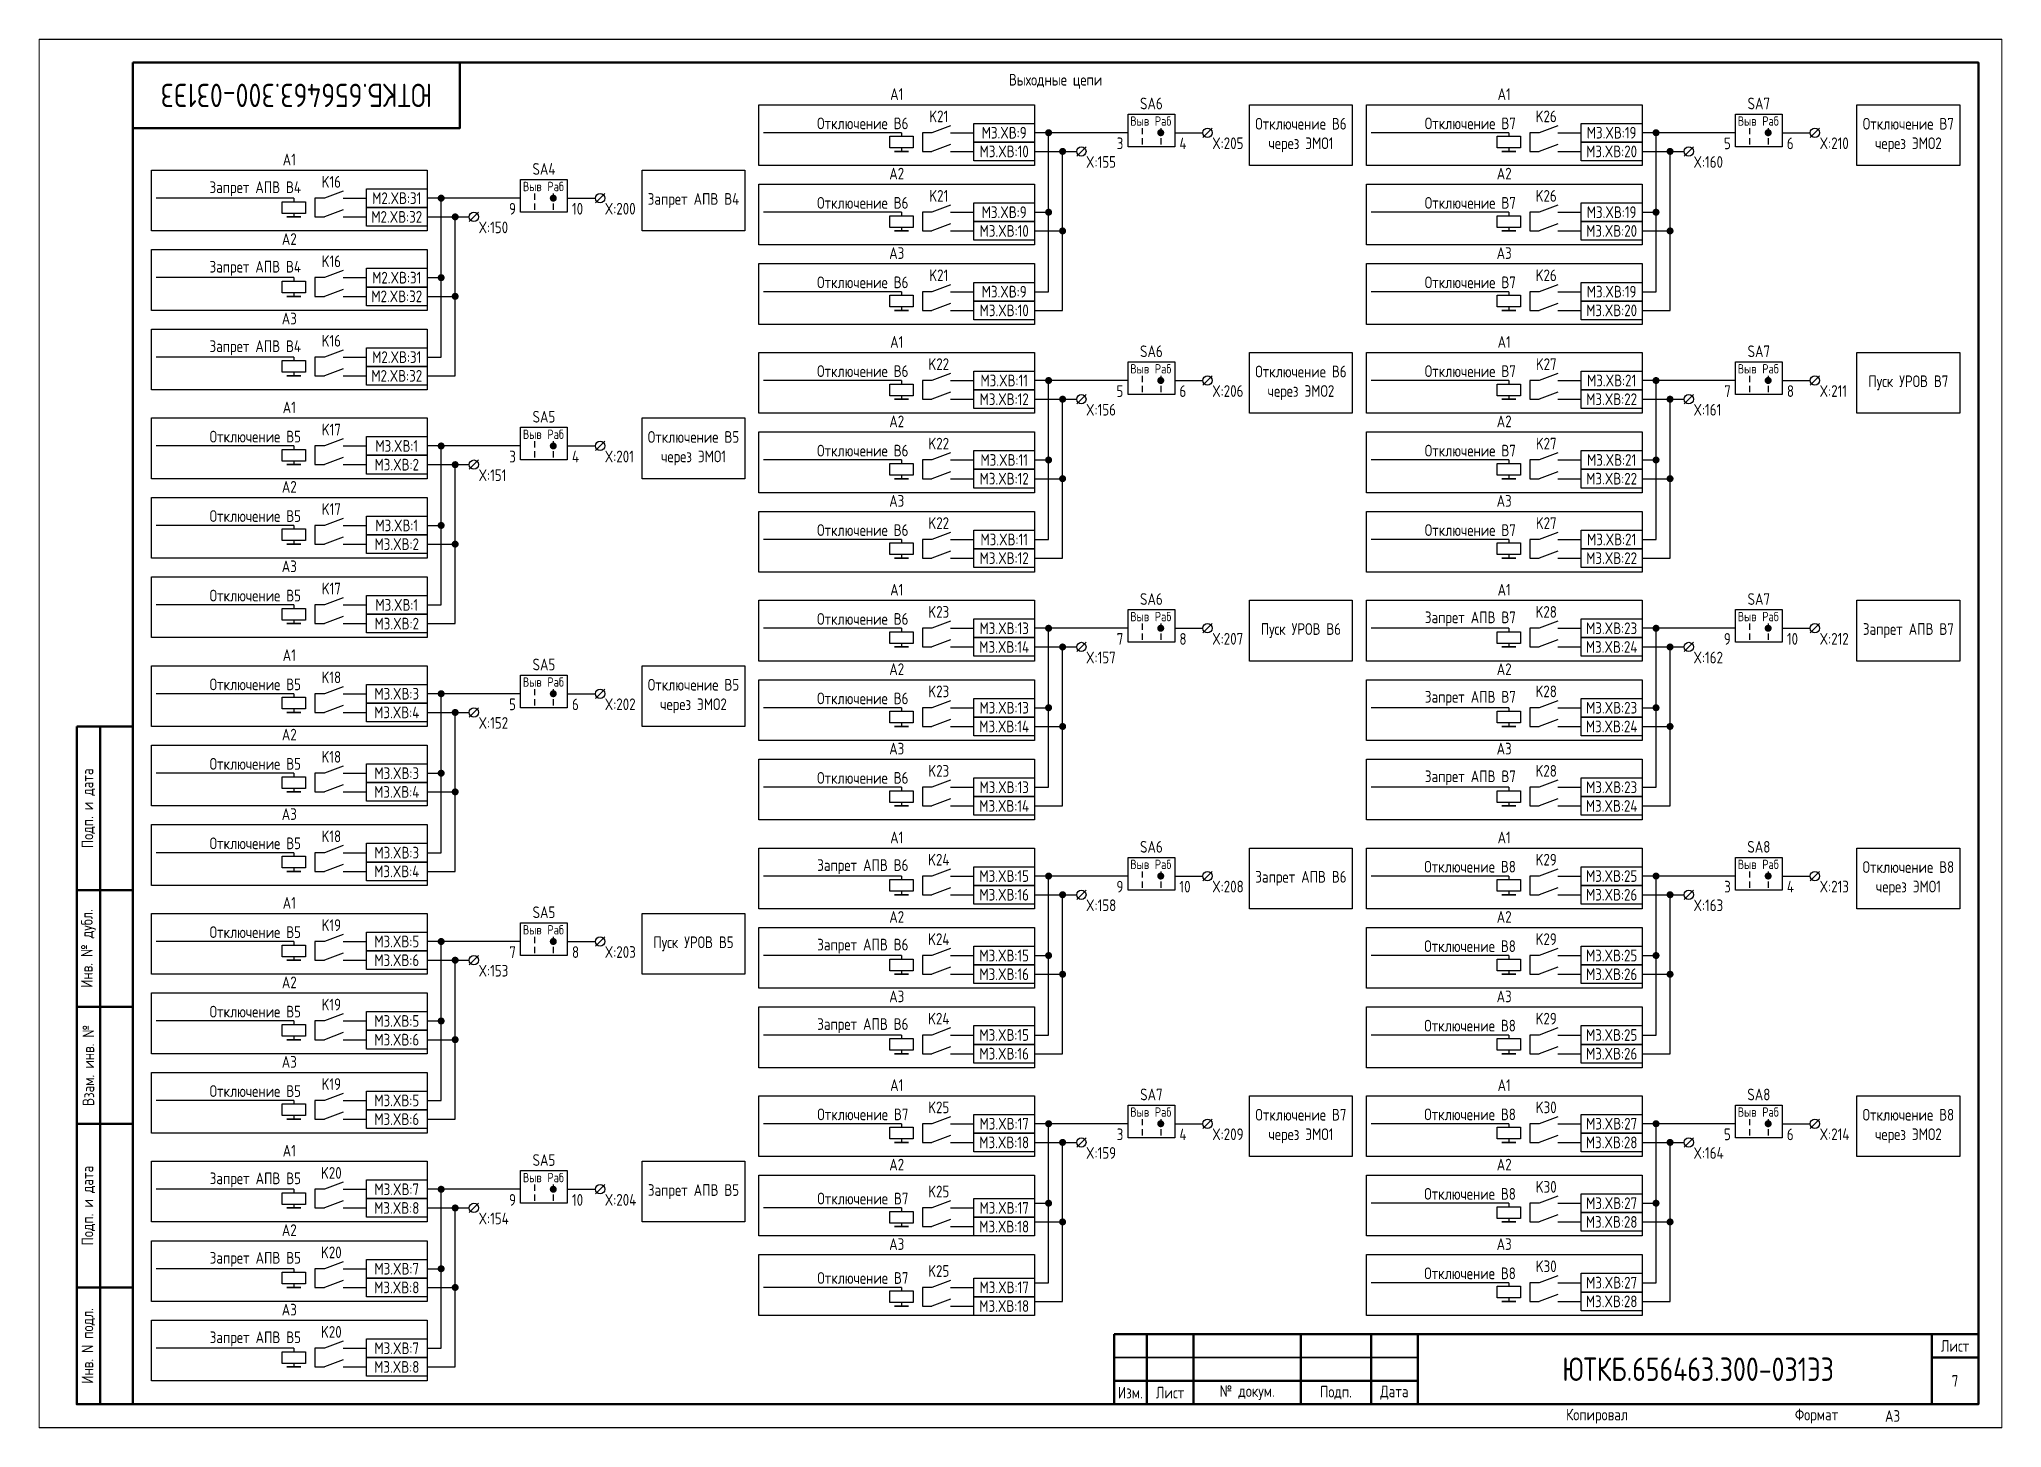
# Paper-space layout 'Лист7' of a CAD drawing. Header units: millimetres, sheet in inches. Extents: x 128.6 to 138.6, y 94.4 to 101.5.
# The model-space entities are those that its viewports show. They can reach past a viewport. Long polylines and large blocks are cut down to what shows.
import ezdxf

# ---------------------------------------------------------------- set-up
doc = ezdxf.new("R2010")
doc.units = ezdxf.units.MM
doc.styles.add('Gost_type_A', font='GOST_A.TTF')

psp = doc.layouts.new('Лист7')

msp = doc.modelspace()

# ---------------------------------------------------------------- texts
at = {"insert": (2575, 285), "char_height": 5, "width": 70, "attachment_point": 5, "rotation": 180, "style": 'Gost_type_A'}
msp.add_mtext('ЮТКБ.656463.300-031Э3', dxfattribs=at)
at = {"char_height": 2.5, "line_spacing_factor": 0.9, "style": 'Gost_type_A'}
for s, insert, width, attachment_point in [('A1', (2703.5, 284), 59, 8), ('Выходные цепи', (2737.5, 288), 395, 5), ('A1', (2833.5, 284), 59, 8), ('X:205', (2771.01, 276), 8, 1), ('X:210', (2901.01, 276), 8, 1), ('A1', (2573.5, 270), 59, 8), ('A2', (2703.5, 267), 59, 8), ('X:155', (2744.01, 272), 8, 1), ('A2', (2833.5, 267), 59, 8), ('X:160', (2874.01, 272), 8, 1), ('X:200', (2641.01, 262), 8, 1), ('X:150', (2614.01, 258), 8, 1), ('A2', (2573.5, 253), 59, 8), ('A3', (2703.5, 250), 59, 8), ('A3', (2833.5, 250), 59, 8), ('A3', (2573.5, 236), 59, 8), ('A1', (2703.5, 231), 59, 8), ('A1', (2833.5, 231), 59, 8), ('X:206', (2771.01, 223), 8, 1), ('X:211', (2901.01, 223), 8, 1), ('A1', (2573.5, 217), 59, 8), ('X:156', (2744.01, 219), 8, 1), ('X:161', (2874.01, 219), 8, 1), ('A2', (2703.5, 214), 59, 8), ('A2', (2833.5, 214), 59, 8), ('X:201', (2641.01, 209), 8, 1), ('A2', (2573.5, 200), 59, 8), ('X:151', (2614.01, 205), 8, 1), ('A3', (2703.5, 197), 59, 8), ('A3', (2833.5, 197), 59, 8), ('A3', (2573.5, 183), 59, 8), ('A1', (2703.5, 178), 59, 8), ('A1', (2833.5, 178), 59, 8), ('X:207', (2771.01, 170), 8, 1), ('X:212', (2901.01, 170), 8, 1), ('A1', (2573.5, 164), 59, 8), ('X:157', (2744.01, 166), 8, 1), ('X:162', (2874.01, 166), 8, 1), ('A2', (2703.5, 161), 59, 8), ('A2', (2833.5, 161), 59, 8), ('X:202', (2641.01, 156), 8, 1), ('X:152', (2614.01, 152), 8, 1), ('A2', (2573.5, 147), 59, 8), ('A3', (2703.5, 144), 59, 8), ('A3', (2833.5, 144), 59, 8), ('A3', (2573.5, 130), 59, 8), ('A1', (2703.5, 125), 59, 8), ('A1', (2833.5, 125), 59, 8), ('A1', (2573.5, 111), 59, 8), ('X:208', (2771.01, 117), 8, 1), ('X:213', (2901.01, 117), 8, 1), ('A2', (2703.5, 108), 59, 8), ('X:158', (2744.01, 113), 8, 1), ('A2', (2833.5, 108), 59, 8), ('X:163', (2874.01, 113), 8, 1), ('X:203', (2641.01, 103), 8, 1), ('X:153', (2614.01, 99), 8, 1), ('A2', (2573.5, 94), 59, 8), ('A3', (2703.5, 91), 59, 8), ('A3', (2833.5, 91), 59, 8), ('A3', (2573.5, 77), 59, 8), ('A1', (2703.5, 72.02), 59, 8), ('A1', (2833.5, 72.02), 59, 8), ('X:209', (2771.01, 64.02), 8, 1), ('X:214', (2901.01, 64.02), 8, 1), ('A1', (2573.5, 58), 59, 8), ('X:159', (2744.01, 60.02), 8, 1), ('X:164', (2874.01, 60.02), 8, 1), ('A2', (2703.5, 55.02), 59, 8), ('A2', (2833.5, 55.02), 59, 8), ('X:204', (2641.01, 50), 8, 1), ('A2', (2573.5, 41), 59, 8), ('X:154', (2614.01, 46), 8, 1), ('A3', (2703.5, 38.02), 59, 8), ('A3', (2833.5, 38.02), 59, 8), ('A3', (2573.5, 24), 59, 8)]:
    msp.add_mtext(s, dxfattribs=dict(at, insert=insert, width=width, attachment_point=attachment_point))
at = {"style": 'Gost_type_A'}
for s, insert, char_height, width, attachment_point in [('K21', (2712.5, 280.5), 2.5, 5, 5), ('SA6', (2758, 282), 2.5, 10, 8), ('K26', (2842.5, 280.5), 2.5, 5, 5), ('SA7', (2888, 282), 2.5, 10, 8), ('Отключение В6', (2706, 279), 2.5, 31.0015, 6), ('M3.XВ:9', (2726.5, 277), 2.5, 13, 5), ('Выв', (2755.5, 279.5), 2, 5, 5), ('Раб', (2760.5, 279.5), 2, 5, 5), ('Отключение В6\\Pчерез ЭМО1', (2790, 276.5), 2.5, 21.9989, 5), ('Отключение В7', (2836, 279), 2.5, 31.0015, 6), ('M3.XВ:19', (2856.5, 277), 2.5, 13, 5), ('Выв', (2885.5, 279.5), 2, 5, 5), ('Раб', (2890.5, 279.5), 2, 5, 5), ('Отключение В7\\Pчерез ЭМО2', (2920, 276.5), 2.5, 21.9988, 5), ('M3.XВ:10', (2726.5, 273), 2.5, 13, 5), ('3', (2752, 275.98), 2.5, 5, 3), ('4', (2764, 275.98), 2.5, 5, 1), ('M3.XВ:20', (2856.5, 273), 2.5, 13, 5), ('5', (2882, 275.98), 2.5, 5, 3), ('6', (2894, 275.98), 2.5, 5, 1), ('SA4', (2628, 268), 2.5, 10, 8), (' Запрет АПВ В4', (2576, 265), 2.5, 31.0015, 6), ('K16', (2582.5, 266.5), 2.5, 5, 5), ('Выв', (2625.5, 265.5), 2, 5, 5), ('Раб', (2630.5, 265.5), 2, 5, 5), ('K21', (2712.5, 263.5), 2.5, 5, 5), ('K26', (2842.5, 263.5), 2.5, 5, 5), ('M2.XВ:31', (2596.5, 263), 2.5, 13, 5), ('9', (2622, 261.98), 2.5, 5, 3), ('10', (2634, 261.98), 2.5, 5, 1), ('Запрет АПВ В4', (2660, 262.5), 2.5, 21.9988, 5), ('Отключение В6', (2706, 262), 2.5, 31.0015, 6), ('M3.XВ:9', (2726.5, 260), 2.5, 13, 5), ('Отключение В7', (2836, 262), 2.5, 31.0015, 6), ('M3.XВ:19', (2856.5, 260), 2.5, 13, 5), ('M2.XВ:32', (2596.5, 259), 2.5, 13, 5), ('M3.XВ:10', (2726.5, 256), 2.5, 13, 5), ('M3.XВ:20', (2856.5, 256), 2.5, 13, 5), (' Запрет АПВ В4', (2576, 248), 2.5, 31.0015, 6), ('K16', (2582.5, 249.5), 2.5, 5, 5), ('M2.XВ:31', (2596.5, 246), 2.5, 13, 5), ('Отключение В6', (2706, 245), 2.5, 31.0015, 6), ('K21', (2712.5, 246.5), 2.5, 5, 5), ('M3.XВ:9', (2726.5, 243), 2.5, 13, 5), ('Отключение В7', (2836, 245), 2.5, 31.0015, 6), ('K26', (2842.5, 246.5), 2.5, 5, 5), ('M3.XВ:19', (2856.5, 243), 2.5, 13, 5), ('M2.XВ:32', (2596.5, 242), 2.5, 13, 5), ('M3.XВ:10', (2726.5, 239), 2.5, 13, 5), ('M3.XВ:20', (2856.5, 239), 2.5, 13, 5), (' Запрет АПВ В4', (2576, 231), 2.5, 31.0015, 6), ('K16', (2582.5, 232.5), 2.5, 5, 5), ('SA6', (2758, 229), 2.5, 10, 8), ('SA7', (2888, 229), 2.5, 10, 8), ('M2.XВ:31', (2596.5, 229), 2.5, 13, 5), ('Отключение В6', (2706, 226), 2.5, 31.0015, 6), ('K22', (2712.5, 227.5), 2.5, 5, 5), ('Выв', (2755.5, 226.5), 2, 5, 5), ('Раб', (2760.5, 226.5), 2, 5, 5), ('Отключение В6\\Pчерез ЭМО2', (2790, 223.5), 2.5, 21.9989, 5), ('Отключение В7', (2836, 226), 2.5, 31.0015, 6), ('K27', (2842.5, 227.5), 2.5, 5, 5), ('Выв', (2885.5, 226.5), 2, 5, 5), ('Раб', (2890.5, 226.5), 2, 5, 5), ('M2.XВ:32', (2596.5, 225), 2.5, 13, 5), ('M3.XВ:11', (2726.5, 224), 2.5, 13, 5), ('5', (2752, 222.98), 2.5, 5, 3), ('6', (2764, 222.98), 2.5, 5, 1), ('M3.XВ:21', (2856.5, 224), 2.5, 13, 5), ('7', (2882, 222.98), 2.5, 5, 3), ('8', (2894, 222.98), 2.5, 5, 1), ('Пуск УРОВ В7', (2920, 223.5), 2.5, 21.9988, 5), ('M3.XВ:12', (2726.5, 220), 2.5, 13, 5), ('M3.XВ:22', (2856.5, 220), 2.5, 13, 5), ('K17', (2582.5, 213.5), 2.5, 5, 5), ('SA5', (2628, 215), 2.5, 10, 8), ('Отключение В5', (2576, 212), 2.5, 31.0015, 6), ('M3.XВ:1', (2596.5, 210), 2.5, 13, 5), ('Выв', (2625.5, 212.5), 2, 5, 5), ('Раб', (2630.5, 212.5), 2, 5, 5), ('Отключение В5\\Pчерез ЭМО1', (2660, 209.5), 2.5, 21.9988, 5), ('Отключение В6', (2706, 209), 2.5, 31.0015, 6), ('K22', (2712.5, 210.5), 2.5, 5, 5), ('Отключение В7', (2836, 209), 2.5, 31.0015, 6), ('K27', (2842.5, 210.5), 2.5, 5, 5), ('M3.XВ:2', (2596.5, 206), 2.5, 13, 5), ('3', (2622, 208.98), 2.5, 5, 3), ('4', (2634, 208.98), 2.5, 5, 1), ('M3.XВ:11', (2726.5, 207), 2.5, 13, 5), ('M3.XВ:21', (2856.5, 207), 2.5, 13, 5), ('M3.XВ:12', (2726.5, 203), 2.5, 13, 5), ('M3.XВ:22', (2856.5, 203), 2.5, 13, 5), ('K17', (2582.5, 196.5), 2.5, 5, 5), ('Отключение В5', (2576, 195), 2.5, 31.0015, 6), ('M3.XВ:1', (2596.5, 193), 2.5, 13, 5), ('Отключение В6', (2706, 192), 2.5, 31.0015, 6), ('K22', (2712.5, 193.5), 2.5, 5, 5), ('Отключение В7', (2836, 192), 2.5, 31.0015, 6), ('K27', (2842.5, 193.5), 2.5, 5, 5), ('M3.XВ:2', (2596.5, 189), 2.5, 13, 5), ('M3.XВ:11', (2726.5, 190), 2.5, 13, 5), ('M3.XВ:21', (2856.5, 190), 2.5, 13, 5), ('M3.XВ:12', (2726.5, 186), 2.5, 13, 5), ('M3.XВ:22', (2856.5, 186), 2.5, 13, 5), ('K17', (2582.5, 179.5), 2.5, 5, 5), ('Отключение В5', (2576, 178), 2.5, 31.0015, 6), ('M3.XВ:1', (2596.5, 176), 2.5, 13, 5), ('SA6', (2758, 176), 2.5, 10, 8), ('SA7', (2888, 176), 2.5, 10, 8), ('M3.XВ:2', (2596.5, 172), 2.5, 13, 5), ('Отключение В6', (2706, 173), 2.5, 31.0015, 6), ('K23', (2712.5, 174.5), 2.5, 5, 5), ('M3.XВ:13', (2726.5, 171), 2.5, 13, 5), ('Выв', (2755.5, 173.5), 2, 5, 5), ('Раб', (2760.5, 173.5), 2, 5, 5), (' Запрет АПВ В7', (2836, 173), 2.5, 31.0015, 6), ('K28', (2842.5, 174.5), 2.5, 5, 5), ('M3.XВ:23', (2856.5, 171), 2.5, 13, 5), ('Выв', (2885.5, 173.5), 2, 5, 5), ('Раб', (2890.5, 173.5), 2, 5, 5), ('M3.XВ:14', (2726.5, 167), 2.5, 13, 5), ('7', (2752, 169.98), 2.5, 5, 3), ('8', (2764, 169.98), 2.5, 5, 1), ('Пуск УРОВ В6', (2790, 170.5), 2.5, 21.9989, 5), ('M3.XВ:24', (2856.5, 167), 2.5, 13, 5), ('9', (2882, 169.98), 2.5, 5, 3), ('10', (2894, 169.98), 2.5, 5, 1), ('Запрет АПВ В7', (2920, 170.5), 2.5, 21.9988, 5), ('SA5', (2628, 162), 2.5, 10, 8), ('Отключение В5', (2576, 159), 2.5, 31.0015, 6), ('K18', (2582.5, 160.5), 2.5, 5, 5), ('Выв', (2625.5, 159.5), 2, 5, 5), ('Раб', (2630.5, 159.5), 2, 5, 5), ('Отключение В5\\Pчерез ЭМО2', (2660, 156.5), 2.5, 21.9988, 5), ('M3.XВ:3', (2596.5, 157), 2.5, 13, 5), ('5', (2622, 155.98), 2.5, 5, 3), ('6', (2634, 155.98), 2.5, 5, 1), ('Отключение В6', (2706, 156), 2.5, 31.0015, 6), ('K23', (2712.5, 157.5), 2.5, 5, 5), (' Запрет АПВ В7', (2836, 156), 2.5, 31.0015, 6), ('K28', (2842.5, 157.5), 2.5, 5, 5), ('M3.XВ:4', (2596.5, 153), 2.5, 13, 5), ('M3.XВ:14', (2726.5, 150), 2.5, 13, 5), ('M3.XВ:13', (2726.5, 154), 2.5, 13, 5), ('M3.XВ:24', (2856.5, 150), 2.5, 13, 5), ('M3.XВ:23', (2856.5, 154), 2.5, 13, 5), ('Отключение В5', (2576, 142), 2.5, 31.0015, 6), ('K18', (2582.5, 143.5), 2.5, 5, 5), ('M3.XВ:3', (2596.5, 140), 2.5, 13, 5), ('Отключение В6', (2706, 139), 2.5, 31.0015, 6), ('K23', (2712.5, 140.5), 2.5, 5, 5), (' Запрет АПВ В7', (2836, 139), 2.5, 31.0015, 6), ('K28', (2842.5, 140.5), 2.5, 5, 5), ('M3.XВ:4', (2596.5, 136), 2.5, 13, 5), ('M3.XВ:13', (2726.5, 137), 2.5, 13, 5), ('M3.XВ:23', (2856.5, 137), 2.5, 13, 5), ('M3.XВ:14', (2726.5, 133), 2.5, 13, 5), ('M3.XВ:24', (2856.5, 133), 2.5, 13, 5), ('Отключение В5', (2576, 125), 2.5, 31.0015, 6), ('K18', (2582.5, 126.5), 2.5, 5, 5), ('M3.XВ:3', (2596.5, 123), 2.5, 13, 5), ('K24', (2712.5, 121.5), 2.5, 5, 5), ('SA6', (2758, 123), 2.5, 10, 8), ('K29', (2842.5, 121.5), 2.5, 5, 5), ('SA8', (2888, 123), 2.5, 10, 8), ('M3.XВ:4', (2596.5, 119), 2.5, 13, 5), (' Запрет АПВ В6', (2706, 120), 2.5, 31.0015, 6), ('M3.XВ:15', (2726.5, 118), 2.5, 13, 5), ('Выв', (2755.5, 120.5), 2, 5, 5), ('Раб', (2760.5, 120.5), 2, 5, 5), ('Запрет АПВ В6', (2790, 117.5), 2.5, 21.9989, 5), ('Отключение В8', (2836, 120), 2.5, 31.0015, 6), ('M3.XВ:25', (2856.5, 118), 2.5, 13, 5), ('Выв', (2885.5, 120.5), 2, 5, 5), ('Раб', (2890.5, 120.5), 2, 5, 5), ('Отключение В8\\Pчерез ЭМО1', (2920, 117.5), 2.5, 21.9988, 5), ('M3.XВ:16', (2726.5, 114), 2.5, 13, 5), ('9', (2752, 116.98), 2.5, 5, 3), ('10', (2764, 116.98), 2.5, 5, 1), ('M3.XВ:26', (2856.5, 114), 2.5, 13, 5), ('3', (2882, 116.98), 2.5, 5, 3), ('4', (2894, 116.98), 2.5, 5, 1), ('SA5', (2628, 109), 2.5, 10, 8), ('Отключение В5', (2576, 106), 2.5, 31.0015, 6), ('K19', (2582.5, 107.5), 2.5, 5, 5), ('M3.XВ:5', (2596.5, 104), 2.5, 13, 5), ('Выв', (2625.5, 106.5), 2, 5, 5), ('Раб', (2630.5, 106.5), 2, 5, 5), ('Пуск УРОВ В5', (2660, 103.5), 2.5, 21.9988, 5), ('K24', (2712.5, 104.5), 2.5, 5, 5), ('K29', (2842.5, 104.5), 2.5, 5, 5), ('M3.XВ:6', (2596.5, 100), 2.5, 13, 5), ('7', (2622, 102.98), 2.5, 5, 3), ('8', (2634, 102.98), 2.5, 5, 1), (' Запрет АПВ В6', (2706, 103), 2.5, 31.0015, 6), ('M3.XВ:15', (2726.5, 101), 2.5, 13, 5), ('Отключение В8', (2836, 103), 2.5, 31.0015, 6), ('M3.XВ:25', (2856.5, 101), 2.5, 13, 5), ('M3.XВ:16', (2726.5, 97), 2.5, 13, 5), ('M3.XВ:26', (2856.5, 97), 2.5, 13, 5), ('Отключение В5', (2576, 89), 2.5, 31.0015, 6), ('K19', (2582.5, 90.5), 2.5, 5, 5), ('M3.XВ:5', (2596.5, 87), 2.5, 13, 5), ('K24', (2712.5, 87.5), 2.5, 5, 5), ('K29', (2842.5, 87.5), 2.5, 5, 5), ('M3.XВ:6', (2596.5, 83), 2.5, 13, 5), (' Запрет АПВ В6', (2706, 86), 2.5, 31.0015, 6), ('M3.XВ:15', (2726.5, 84), 2.5, 13, 5), ('Отключение В8', (2836, 86), 2.5, 31.0015, 6), ('M3.XВ:25', (2856.5, 84), 2.5, 13, 5), ('M3.XВ:16', (2726.5, 80), 2.5, 13, 5), ('M3.XВ:26', (2856.5, 80), 2.5, 13, 5), ('Отключение В5', (2576, 72), 2.5, 31.0015, 6), ('K19', (2582.5, 73.5), 2.5, 5, 5), ('SA7', (2758, 70.02), 2.5, 10, 8), ('SA8', (2888, 70.02), 2.5, 10, 8), ('M3.XВ:5', (2596.5, 70), 2.5, 13, 5), ('M3.XВ:6', (2596.5, 66), 2.5, 13, 5), ('Отключение В7', (2706, 67.02), 2.5, 31.0015, 6), ('K25', (2712.5, 68.52), 2.5, 5, 5), ('Выв', (2755.5, 67.52), 2, 5, 5), ('Раб', (2760.5, 67.52), 2, 5, 5), ('Отключение В7\\Pчерез ЭМО1', (2790, 64.52), 2.5, 21.9988, 5), ('Отключение В8', (2836, 67.02), 2.5, 31.0015, 6), ('K30', (2842.5, 68.52), 2.5, 5, 5), ('Выв', (2885.5, 67.52), 2, 5, 5), ('Раб', (2890.5, 67.52), 2, 5, 5), ('Отключение В8\\Pчерез ЭМО2', (2920, 64.52), 2.5, 21.9988, 5), ('M3.XВ:17', (2726.5, 65.02), 2.5, 13, 5), ('3', (2752, 64), 2.5, 5, 3), ('4', (2764, 64), 2.5, 5, 1), ('M3.XВ:27', (2856.5, 65.02), 2.5, 13, 5), ('5', (2882, 64), 2.5, 5, 3), ('6', (2894, 64), 2.5, 5, 1), ('M3.XВ:18', (2726.5, 61.02), 2.5, 13, 5), ('M3.XВ:28', (2856.5, 61.02), 2.5, 13, 5), (' Запрет АПВ В5', (2576, 53), 2.5, 31.0015, 6), ('K20', (2582.5, 54.5), 2.5, 5, 5), ('SA5', (2628, 56), 2.5, 10, 8), ('M3.XВ:7', (2596.5, 51), 2.5, 13, 5), ('Выв', (2625.5, 53.5), 2, 5, 5), ('Раб', (2630.5, 53.5), 2, 5, 5), ('Запрет АПВ В5', (2660, 50.5), 2.5, 21.9988, 5), ('K25', (2712.5, 50.52), 2.5, 5, 5), ('Отключение В8', (2836, 50.02), 2.5, 31.0015, 6), ('K30', (2842.5, 51.52), 2.5, 5, 5), ('M3.XВ:8', (2596.5, 47), 2.5, 13, 5), ('9', (2622, 49.98), 2.5, 5, 3), ('10', (2634, 49.98), 2.5, 5, 1), ('Отключение В7', (2706, 49.02), 2.5, 31.0015, 6), ('M3.XВ:17', (2726.5, 47.02), 2.5, 13, 5), ('M3.XВ:27', (2856.5, 48.02), 2.5, 13, 5), ('M3.XВ:18', (2726.5, 43.02), 2.5, 13, 5), ('M3.XВ:28', (2856.5, 44.02), 2.5, 13, 5), ('K20', (2582.5, 37.5), 2.5, 5, 5), (' Запрет АПВ В5', (2576, 36), 2.5, 31.0015, 6), ('M3.XВ:7', (2596.5, 34), 2.5, 13, 5), ('K25', (2712.5, 33.52), 2.5, 5, 5), ('Отключение В8', (2836, 33.02), 2.5, 31.0015, 6), ('K30', (2842.5, 34.52), 2.5, 5, 5), ('M3.XВ:8', (2596.5, 30), 2.5, 13, 5), ('Отключение В7', (2706, 32.02), 2.5, 31.0015, 6), ('M3.XВ:17', (2726.5, 30.02), 2.5, 13, 5), ('M3.XВ:27', (2856.5, 31.02), 2.5, 13, 5), ('M3.XВ:18', (2726.5, 26.02), 2.5, 13, 5), ('M3.XВ:28', (2856.5, 27.02), 2.5, 13, 5), ('K20', (2582.5, 20.5), 2.5, 5, 5), (' Запрет АПВ В5', (2576, 19), 2.5, 31.0015, 6), ('M3.XВ:7', (2596.5, 17), 2.5, 13, 5), ('M3.XВ:8', (2596.5, 13), 2.5, 13, 5), ('ЮТКБ.656463.300-031Э3', (2875, 12.5), 5, 120, 5), ('7', (2930, 10), 2.5, 10, 5), ('A3', (2915, 2.5), 2.5, 20, 4), ('A3', (2915, 2.5), 2.5, 20, 4)]:
    msp.add_mtext(s, dxfattribs=dict(at, insert=insert, char_height=char_height, width=width, attachment_point=attachment_point))

# ---------------------------------------------------------------- blocks, each defined once
blk = doc.blocks.new('Формат_А3')
blk.add_lwpolyline([(-420, 297), (0, 297), (0, 0), (-420, 0)], close=True)
at = {"lineweight": 50}
blk.add_lwpolyline([(-400, 292), (-5, 292), (-5, 5), (-400, 5)], close=True, dxfattribs=at)
blk = doc.blocks.new('Штамп угловой верхний')
at = {"lineweight": 50}
blk.add_lwpolyline([(0, 0), (70, 0), (70, -14), (0, -14)], close=True, dxfattribs=at)
blk = doc.blocks.new('Штамп левый нижний')
at = {"lineweight": 50}
for points in [[(-12, 145), (-7, 145), (-7, 110), (-12, 110)], [(-7, 145), (0, 145), (0, 110), (-7, 110)], [(-12, 110), (-7, 110), (-7, 85), (-12, 85)], [(-7, 110), (0, 110), (0, 85), (-7, 85)], [(-12, 85), (-7, 85), (-7, 60), (-12, 60)], [(-7, 85), (0, 85), (0, 60), (-7, 60)], [(-12, 60), (-7, 60), (-7, 25), (-12, 25)], [(-7, 60), (0, 60), (0, 25), (-7, 25)], [(-12, 25), (-7, 25), (-7, 0), (-12, 0)], [(-7, 25), (0, 25), (0, 0), (-7, 0)]]:
    blk.add_lwpolyline(points, close=True, dxfattribs=at)
at = {"char_height": 2.5, "attachment_point": 5, "rotation": 90, "style": 'Gost_type_A'}
for s, insert, width in [('Подп. и дата', (-9.5, 127.5), 35), ('Инв. № дубл.', (-9.5, 97.5), 25), ('Взам. инв. №', (-9.5, 72.5), 25), ('Подп. и дата', (-9.5, 42.5), 35), ('Инв. N подл.', (-9.5, 12.5), 25)]:
    blk.add_mtext(s, dxfattribs=dict(at, insert=insert, width=width))
blk = doc.blocks.new('Штамп малый нижний')
at = {"lineweight": 50}
for points in [[(-185, 15), (-178, 15), (-178, 5), (-185, 5)], [(-178, 15), (-168, 15), (-168, 5), (-178, 5)], [(-168, 15), (-145, 15), (-145, 5), (-168, 5)], [(-145, 15), (-130, 15), (-130, 5), (-145, 5)], [(-130, 15), (-120, 15), (-120, 5), (-130, 5)], [(-120, 15), (-10, 15), (-10, 0), (-120, 0)], [(-10, 15), (0, 15), (0, 10), (-10, 10)], [(-10, 10), (0, 10), (0, 0), (-10, 0)], [(-185, 5), (-178, 5), (-178, 0), (-185, 0)], [(-178, 5), (-168, 5), (-168, 0), (-178, 0)], [(-168, 5), (-145, 5), (-145, 0), (-168, 0)], [(-145, 5), (-130, 5), (-130, 0), (-145, 0)], [(-130, 5), (-120, 5), (-120, 0), (-130, 0)]]:
    blk.add_lwpolyline(points, close=True, dxfattribs=at)
for points in [[(-185, 15), (-178, 15), (-178, 10), (-185, 10)], [(-178, 15), (-168, 15), (-168, 10), (-178, 10)], [(-168, 15), (-145, 15), (-145, 10), (-168, 10)], [(-145, 15), (-130, 15), (-130, 10), (-145, 10)], [(-130, 15), (-120, 15), (-120, 10), (-130, 10)], [(-185, 10), (-178, 10), (-178, 5), (-185, 5)], [(-178, 10), (-168, 10), (-168, 5), (-178, 5)], [(-168, 10), (-145, 10), (-145, 5), (-168, 5)], [(-145, 10), (-130, 10), (-130, 5), (-145, 5)], [(-130, 10), (-120, 10), (-120, 5), (-130, 5)]]:
    blk.add_lwpolyline(points, close=True)
at = {"char_height": 2.5, "style": 'Gost_type_A'}
for s, insert, width, attachment_point in [('Лист', (-5, 12.5), 10, 5), ('Изм.', (-181.5, 2.5), 7, 5), ('Лист', (-173, 2.5), 10, 5), ('№ докум.', (-156.5, 2.5), 23, 5), ('Подп.', (-137.5, 2.5), 15, 5), ('Дата', (-125, 2.5), 10, 5), ('Копировал', (-75, -2.53), 13.1202, 6), ('Формат', (-30, -2.53), 13.1202, 6)]:
    blk.add_mtext(s, dxfattribs=dict(at, insert=insert, width=width, attachment_point=attachment_point))
blk = doc.blocks.new('POINT')
at = {"const_width": 0.75}
blk.add_lwpolyline([(-0.375, 0, 1), (0.375, 0, 1)], format="xyb", close=True, dxfattribs=at)
blk = doc.blocks.new('Переключатель_положение')
for p, q in [((2, 1), (2, -0.34)), ((2, -1.14), (2, -2.49))]:
    blk.add_line(p, q)

# ---------------------------------------------------------------- linework, layer by layer
at = {"ltscale": 4.32}
for p, q in [((2715, 278.5), (2711, 277)), ((2845, 278.5), (2841, 277)), ((2715, 274.5), (2711, 273)), ((2845, 274.5), (2841, 273)), ((2585, 264.5), (2581, 263)), ((2585, 260.5), (2581, 259)), ((2715, 261.5), (2711, 260)), ((2845, 261.5), (2841, 260)), ((2715, 257.5), (2711, 256)), ((2845, 257.5), (2841, 256)), ((2585, 247.5), (2581, 246)), ((2715, 244.5), (2711, 243)), ((2845, 244.5), (2841, 243)), ((2585, 243.5), (2581, 242)), ((2715, 240.5), (2711, 239)), ((2845, 240.5), (2841, 239)), ((2585, 230.5), (2581, 229)), ((2585, 226.5), (2581, 225)), ((2715, 225.5), (2711, 224)), ((2845, 225.5), (2841, 224)), ((2715, 221.5), (2711, 220)), ((2845, 221.5), (2841, 220)), ((2585, 211.5), (2581, 210)), ((2585, 207.5), (2581, 206)), ((2715, 208.5), (2711, 207)), ((2845, 208.5), (2841, 207)), ((2715, 204.5), (2711, 203)), ((2845, 204.5), (2841, 203)), ((2585, 194.5), (2581, 193)), ((2585, 190.5), (2581, 189)), ((2715, 191.5), (2711, 190)), ((2845, 191.5), (2841, 190)), ((2715, 187.5), (2711, 186)), ((2845, 187.5), (2841, 186)), ((2585, 177.5), (2581, 176)), ((2585, 173.5), (2581, 172)), ((2715, 172.5), (2711, 171)), ((2845, 172.5), (2841, 171)), ((2715, 168.5), (2711, 167)), ((2845, 168.5), (2841, 167)), ((2585, 158.5), (2581, 157)), ((2715, 155.5), (2711, 154)), ((2845, 155.5), (2841, 154)), ((2585, 154.5), (2581, 153)), ((2715, 151.5), (2711, 150)), ((2845, 151.5), (2841, 150)), ((2585, 141.5), (2581, 140)), ((2585, 137.5), (2581, 136)), ((2715, 138.5), (2711, 137)), ((2715, 134.5), (2711, 133)), ((2845, 138.5), (2841, 137)), ((2845, 134.5), (2841, 133)), ((2585, 124.5), (2581, 123)), ((2585, 120.5), (2581, 119)), ((2715, 119.5), (2711, 118)), ((2845, 119.5), (2841, 118)), ((2715, 115.5), (2711, 114)), ((2845, 115.5), (2841, 114)), ((2585, 105.5), (2581, 104)), ((2585, 101.5), (2581, 100)), ((2715, 102.5), (2711, 101)), ((2845, 102.5), (2841, 101)), ((2715, 98.5), (2711, 97)), ((2845, 98.5), (2841, 97)), ((2585, 88.5), (2581, 87)), ((2585, 84.5), (2581, 83)), ((2715, 85.5), (2711, 84)), ((2845, 85.5), (2841, 84)), ((2715, 81.5), (2711, 80)), ((2845, 81.5), (2841, 80)), ((2585, 71.5), (2581, 70)), ((2585, 67.5), (2581, 66)), ((2715, 66.52), (2711, 65.02)), ((2845, 66.52), (2841, 65.02)), ((2715, 62.52), (2711, 61.02)), ((2845, 62.52), (2841, 61.02)), ((2585, 52.5), (2581, 51)), ((2585, 48.5), (2581, 47)), ((2715, 48.52), (2711, 47.02)), ((2845, 49.52), (2841, 48.02)), ((2715, 44.52), (2711, 43.02)), ((2845, 45.52), (2841, 44.02)), ((2585, 35.5), (2581, 34)), ((2585, 31.5), (2581, 30)), ((2715, 31.52), (2711, 30.02)), ((2845, 32.52), (2841, 31.02)), ((2715, 27.52), (2711, 26.02)), ((2845, 28.52), (2841, 27.02)), ((2585, 18.5), (2581, 17)), ((2585, 14.5), (2581, 13))]:
    msp.add_line(p, q, dxfattribs=at)
for p, q in [((2771.01, 278), (2769.01, 276)), ((2901.01, 278), (2899.01, 276)), ((2704.5, 277), (2675, 277)), ((2704.5, 277), (2704.5, 276.25)), ((2704.5, 273.75), (2704.5, 273)), ((2753, 277), (2733, 277)), ((2733, 273), (2742, 273)), ((2736, 243), (2736, 277)), ((2739, 239), (2739, 273)), ((2744.01, 274), (2742.01, 272)), ((2834.5, 277), (2805, 277)), ((2834.5, 277), (2834.5, 276.25)), ((2834.5, 273.75), (2834.5, 273)), ((2883, 277), (2863, 277)), ((2863, 273), (2872, 273)), ((2866, 243), (2866, 277)), ((2869, 239), (2869, 273)), ((2874.01, 274), (2872.01, 272)), ((2574.5, 263), (2545, 263)), ((2574.5, 263), (2574.5, 262.25)), ((2623, 263), (2603, 263)), ((2606, 229), (2606, 263)), ((2641.01, 264), (2639.01, 262)), ((2574.5, 259.75), (2574.5, 259)), ((2603, 259), (2612, 259)), ((2609, 225), (2609, 259)), ((2614.01, 260), (2612.01, 258)), ((2704.5, 260), (2675, 260)), ((2704.5, 260), (2704.5, 259.25)), ((2704.5, 256.75), (2704.5, 256)), ((2733, 260), (2736, 260)), ((2834.5, 260), (2805, 260)), ((2834.5, 260), (2834.5, 259.25)), ((2834.5, 256.75), (2834.5, 256)), ((2863, 260), (2866, 260)), ((2733, 256), (2739, 256)), ((2863, 256), (2869, 256)), ((2574.5, 246), (2545, 246)), ((2574.5, 246), (2574.5, 245.25)), ((2603, 246), (2606, 246)), ((2574.5, 242.75), (2574.5, 242)), ((2603, 242), (2609, 242)), ((2704.5, 243), (2675, 243)), ((2704.5, 243), (2704.5, 242.25)), ((2704.5, 239.75), (2704.5, 239)), ((2733, 243), (2736, 243)), ((2834.5, 243), (2805, 243)), ((2834.5, 243), (2834.5, 242.25)), ((2834.5, 239.75), (2834.5, 239)), ((2863, 243), (2866, 243)), ((2733, 239), (2739, 239)), ((2863, 239), (2869, 239)), ((2574.5, 229), (2545, 229)), ((2574.5, 229), (2574.5, 228.25)), ((2603, 229), (2606, 229)), ((2574.5, 225.75), (2574.5, 225)), ((2603, 225), (2609, 225)), ((2704.5, 224), (2675, 224)), ((2704.5, 224), (2704.5, 223.25)), ((2753, 224), (2733, 224)), ((2736, 190), (2736, 224)), ((2771.01, 225), (2769.01, 223)), ((2834.5, 224), (2805, 224)), ((2834.5, 224), (2834.5, 223.25)), ((2883, 224), (2863, 224)), ((2866, 190), (2866, 224)), ((2901.01, 225), (2899.01, 223)), ((2704.5, 220.75), (2704.5, 220)), ((2733, 220), (2742, 220)), ((2739, 186), (2739, 220)), ((2744.01, 221), (2742.01, 219)), ((2834.5, 220.75), (2834.5, 220)), ((2863, 220), (2872, 220)), ((2869, 186), (2869, 220)), ((2874.01, 221), (2872.01, 219)), ((2574.5, 210), (2545, 210)), ((2574.5, 210), (2574.5, 209.25)), ((2623, 210), (2603, 210)), ((2606, 176), (2606, 210)), ((2641.01, 211), (2639.01, 209)), ((2574.5, 206.75), (2574.5, 206)), ((2603, 206), (2612, 206)), ((2609, 172), (2609, 206)), ((2614.01, 207), (2612.01, 205)), ((2704.5, 207), (2675, 207)), ((2704.5, 207), (2704.5, 206.25)), ((2733, 207), (2736, 207)), ((2834.5, 207), (2805, 207)), ((2834.5, 207), (2834.5, 206.25)), ((2863, 207), (2866, 207)), ((2704.5, 203.75), (2704.5, 203)), ((2733, 203), (2739, 203)), ((2834.5, 203.75), (2834.5, 203)), ((2863, 203), (2869, 203)), ((2574.5, 193), (2545, 193)), ((2574.5, 193), (2574.5, 192.25)), ((2574.5, 189.75), (2574.5, 189)), ((2603, 193), (2606, 193)), ((2603, 189), (2609, 189)), ((2704.5, 190), (2675, 190)), ((2704.5, 190), (2704.5, 189.25)), ((2733, 190), (2736, 190)), ((2834.5, 190), (2805, 190)), ((2834.5, 190), (2834.5, 189.25)), ((2863, 190), (2866, 190)), ((2704.5, 186.75), (2704.5, 186)), ((2733, 186), (2739, 186)), ((2834.5, 186.75), (2834.5, 186)), ((2863, 186), (2869, 186)), ((2574.5, 176), (2545, 176)), ((2574.5, 176), (2574.5, 175.25)), ((2574.5, 172.75), (2574.5, 172)), ((2603, 176), (2606, 176)), ((2603, 172), (2609, 172)), ((2704.5, 171), (2675, 171)), ((2704.5, 171), (2704.5, 170.25)), ((2753, 171), (2733, 171)), ((2736, 137), (2736, 171)), ((2744.01, 168), (2742.01, 166)), ((2771.01, 172), (2769.01, 170)), ((2834.5, 171), (2805, 171)), ((2834.5, 171), (2834.5, 170.25)), ((2883, 171), (2863, 171)), ((2866, 137), (2866, 171)), ((2874.01, 168), (2872.01, 166)), ((2901.01, 172), (2899.01, 170)), ((2704.5, 167.75), (2704.5, 167)), ((2733, 167), (2742, 167)), ((2739, 133), (2739, 167)), ((2834.5, 167.75), (2834.5, 167)), ((2863, 167), (2872, 167)), ((2869, 133), (2869, 167)), ((2574.5, 157), (2545, 157)), ((2574.5, 157), (2574.5, 156.25)), ((2623, 157), (2603, 157)), ((2606, 123), (2606, 157)), ((2641.01, 158), (2639.01, 156)), ((2574.5, 153.75), (2574.5, 153)), ((2603, 153), (2612, 153)), ((2609, 119), (2609, 153)), ((2614.01, 154), (2612.01, 152)), ((2704.5, 154), (2675, 154)), ((2704.5, 154), (2704.5, 153.25)), ((2733, 154), (2736, 154)), ((2834.5, 154), (2805, 154)), ((2834.5, 154), (2834.5, 153.25)), ((2863, 154), (2866, 154)), ((2704.5, 150.75), (2704.5, 150)), ((2733, 150), (2739, 150)), ((2834.5, 150.75), (2834.5, 150)), ((2863, 150), (2869, 150)), ((2574.5, 140), (2545, 140)), ((2574.5, 140), (2574.5, 139.25)), ((2603, 140), (2606, 140)), ((2574.5, 136.75), (2574.5, 136)), ((2603, 136), (2609, 136)), ((2704.5, 137), (2675, 137)), ((2704.5, 137), (2704.5, 136.25)), ((2733, 137), (2736, 137)), ((2834.5, 137), (2805, 137)), ((2834.5, 137), (2834.5, 136.25)), ((2863, 137), (2866, 137)), ((2704.5, 133.75), (2704.5, 133)), ((2733, 133), (2739, 133)), ((2834.5, 133.75), (2834.5, 133)), ((2863, 133), (2869, 133)), ((2574.5, 123), (2545, 123)), ((2574.5, 123), (2574.5, 122.25)), ((2603, 123), (2606, 123)), ((2574.5, 119.75), (2574.5, 119)), ((2603, 119), (2609, 119)), ((2704.5, 118), (2675, 118)), ((2704.5, 118), (2704.5, 117.25)), ((2753, 118), (2733, 118)), ((2736, 84), (2736, 118)), ((2771.01, 119), (2769.01, 117)), ((2834.5, 118), (2805, 118)), ((2834.5, 118), (2834.5, 117.25)), ((2883, 118), (2863, 118)), ((2866, 84), (2866, 118)), ((2901.01, 119), (2899.01, 117)), ((2704.5, 114.75), (2704.5, 114)), ((2733, 114), (2742, 114)), ((2739, 80), (2739, 114)), ((2744.01, 115), (2742.01, 113)), ((2834.5, 114.75), (2834.5, 114)), ((2863, 114), (2872, 114)), ((2869, 80), (2869, 114)), ((2874.01, 115), (2872.01, 113)), ((2641.01, 105), (2639.01, 103)), ((2574.5, 104), (2545, 104)), ((2574.5, 104), (2574.5, 103.25)), ((2623, 104), (2603, 104)), ((2606, 70), (2606, 104)), ((2614.01, 101), (2612.01, 99)), ((2704.5, 101), (2675, 101)), ((2704.5, 101), (2704.5, 100.25)), ((2733, 101), (2736, 101)), ((2834.5, 101), (2805, 101)), ((2834.5, 101), (2834.5, 100.25)), ((2863, 101), (2866, 101)), ((2574.5, 100.75), (2574.5, 100)), ((2603, 100), (2612, 100)), ((2609, 66), (2609, 100)), ((2704.5, 97.75), (2704.5, 97)), ((2733, 97), (2739, 97)), ((2834.5, 97.75), (2834.5, 97)), ((2863, 97), (2869, 97)), ((2574.5, 87), (2545, 87)), ((2574.5, 87), (2574.5, 86.25)), ((2603, 87), (2606, 87)), ((2704.5, 84), (2675, 84)), ((2704.5, 84), (2704.5, 83.25)), ((2733, 84), (2736, 84)), ((2834.5, 84), (2805, 84)), ((2834.5, 84), (2834.5, 83.25)), ((2863, 84), (2866, 84)), ((2574.5, 83.75), (2574.5, 83)), ((2603, 83), (2609, 83)), ((2704.5, 80.75), (2704.5, 80)), ((2733, 80), (2739, 80)), ((2834.5, 80.75), (2834.5, 80)), ((2863, 80), (2869, 80)), ((2574.5, 70), (2545, 70)), ((2574.5, 70), (2574.5, 69.25)), ((2603, 70), (2606, 70)), ((2574.5, 66.75), (2574.5, 66)), ((2603, 66), (2609, 66)), ((2704.5, 65.02), (2675, 65.02)), ((2704.5, 65.02), (2704.5, 64.27)), ((2753, 65.02), (2733, 65.02)), ((2736, 31.02), (2736, 65.02)), ((2771.01, 66.02), (2769.01, 64.02)), ((2834.5, 65.02), (2805, 65.02)), ((2834.5, 65.02), (2834.5, 64.27)), ((2883, 65.02), (2863, 65.02)), ((2866, 31.02), (2866, 65.02)), ((2901.01, 66.02), (2899.01, 64.02)), ((2704.5, 61.77), (2704.5, 61.02)), ((2733, 61.02), (2742, 61.02)), ((2739, 27.02), (2739, 61.02)), ((2744.01, 62.02), (2742.01, 60.02)), ((2834.5, 61.77), (2834.5, 61.02)), ((2863, 61.02), (2872, 61.02)), ((2869, 27.02), (2869, 61.02)), ((2874.01, 62.02), (2872.01, 60.02)), ((2574.5, 51), (2545, 51)), ((2574.5, 51), (2574.5, 50.25)), ((2623, 51), (2603, 51)), ((2606, 17), (2606, 51)), ((2641.01, 52), (2639.01, 50)), ((2574.5, 47.75), (2574.5, 47)), ((2603, 47), (2612, 47)), ((2609, 13), (2609, 47)), ((2614.01, 48), (2612.01, 46)), ((2704.5, 47.02), (2675, 47.02)), ((2704.5, 47.02), (2704.5, 46.27)), ((2733, 48.02), (2736, 48.02)), ((2834.5, 48.02), (2805, 48.02)), ((2834.5, 48.02), (2834.5, 47.27)), ((2863, 48.02), (2866, 48.02)), ((2704.5, 43.77), (2704.5, 43.02)), ((2733, 44.02), (2739, 44.02)), ((2834.5, 44.77), (2834.5, 44.02)), ((2863, 44.02), (2869, 44.02)), ((2574.5, 34), (2545, 34)), ((2574.5, 34), (2574.5, 33.25)), ((2603, 34), (2606, 34)), ((2574.5, 30.75), (2574.5, 30)), ((2603, 30), (2609, 30)), ((2704.5, 30.02), (2675, 30.02)), ((2704.5, 30.02), (2704.5, 29.27)), ((2733, 31.02), (2736, 31.02)), ((2834.5, 31.02), (2805, 31.02)), ((2834.5, 31.02), (2834.5, 30.27)), ((2863, 31.02), (2866, 31.02)), ((2704.5, 26.77), (2704.5, 26.02)), ((2733, 27.02), (2739, 27.02)), ((2834.5, 27.77), (2834.5, 27.02)), ((2863, 27.02), (2869, 27.02)), ((2574.5, 17), (2545, 17)), ((2574.5, 17), (2574.5, 16.25)), ((2603, 17), (2606, 17)), ((2574.5, 13.75), (2574.5, 13)), ((2603, 13), (2609, 13))]:
    msp.add_line(p, q)
at = {"ltscale": 1.08}
for p, q in [((2711, 277), (2709, 277)), ((2709, 277), (2709, 273)), ((2709, 273), (2711, 273)), ((2715, 277), (2720, 277)), ((2715, 273), (2720, 273)), ((2841, 277), (2839, 277)), ((2839, 277), (2839, 273)), ((2839, 273), (2841, 273)), ((2845, 277), (2850, 277)), ((2845, 273), (2850, 273)), ((2581, 263), (2579, 263)), ((2579, 263), (2579, 259)), ((2585, 263), (2590, 263)), ((2579, 259), (2581, 259)), ((2585, 259), (2590, 259)), ((2711, 260), (2709, 260)), ((2709, 260), (2709, 256)), ((2715, 260), (2720, 260)), ((2841, 260), (2839, 260)), ((2839, 260), (2839, 256)), ((2845, 260), (2850, 260)), ((2709, 256), (2711, 256)), ((2715, 256), (2720, 256)), ((2839, 256), (2841, 256)), ((2845, 256), (2850, 256)), ((2581, 246), (2579, 246)), ((2579, 246), (2579, 242)), ((2585, 246), (2590, 246)), ((2579, 242), (2581, 242)), ((2585, 242), (2590, 242)), ((2711, 243), (2709, 243)), ((2709, 243), (2709, 239)), ((2715, 243), (2720, 243)), ((2841, 243), (2839, 243)), ((2839, 243), (2839, 239)), ((2845, 243), (2850, 243)), ((2709, 239), (2711, 239)), ((2715, 239), (2720, 239)), ((2839, 239), (2841, 239)), ((2845, 239), (2850, 239)), ((2581, 229), (2579, 229)), ((2579, 229), (2579, 225)), ((2585, 229), (2590, 229)), ((2579, 225), (2581, 225)), ((2585, 225), (2590, 225)), ((2711, 224), (2709, 224)), ((2709, 224), (2709, 220)), ((2715, 224), (2720, 224)), ((2841, 224), (2839, 224)), ((2839, 224), (2839, 220)), ((2845, 224), (2850, 224)), ((2709, 220), (2711, 220)), ((2715, 220), (2720, 220)), ((2839, 220), (2841, 220)), ((2845, 220), (2850, 220)), ((2581, 210), (2579, 210)), ((2579, 210), (2579, 206)), ((2585, 210), (2590, 210)), ((2579, 206), (2581, 206)), ((2585, 206), (2590, 206)), ((2711, 207), (2709, 207)), ((2709, 207), (2709, 203)), ((2715, 207), (2720, 207)), ((2841, 207), (2839, 207)), ((2839, 207), (2839, 203)), ((2845, 207), (2850, 207)), ((2709, 203), (2711, 203)), ((2715, 203), (2720, 203)), ((2839, 203), (2841, 203)), ((2845, 203), (2850, 203)), ((2581, 193), (2579, 193)), ((2579, 193), (2579, 189)), ((2579, 189), (2581, 189)), ((2585, 193), (2590, 193)), ((2585, 189), (2590, 189)), ((2711, 190), (2709, 190)), ((2709, 190), (2709, 186)), ((2715, 190), (2720, 190)), ((2841, 190), (2839, 190)), ((2839, 190), (2839, 186)), ((2845, 190), (2850, 190)), ((2709, 186), (2711, 186)), ((2715, 186), (2720, 186)), ((2839, 186), (2841, 186)), ((2845, 186), (2850, 186)), ((2581, 176), (2579, 176)), ((2579, 176), (2579, 172)), ((2585, 176), (2590, 176)), ((2579, 172), (2581, 172)), ((2585, 172), (2590, 172)), ((2711, 171), (2709, 171)), ((2709, 171), (2709, 167)), ((2715, 171), (2720, 171)), ((2841, 171), (2839, 171)), ((2839, 171), (2839, 167)), ((2845, 171), (2850, 171)), ((2709, 167), (2711, 167)), ((2715, 167), (2720, 167)), ((2839, 167), (2841, 167)), ((2845, 167), (2850, 167)), ((2581, 157), (2579, 157)), ((2579, 157), (2579, 153)), ((2585, 157), (2590, 157)), ((2579, 153), (2581, 153)), ((2585, 153), (2590, 153)), ((2711, 154), (2709, 154)), ((2709, 154), (2709, 150)), ((2715, 154), (2720, 154)), ((2841, 154), (2839, 154)), ((2839, 154), (2839, 150)), ((2845, 154), (2850, 154)), ((2709, 150), (2711, 150)), ((2715, 150), (2720, 150)), ((2839, 150), (2841, 150)), ((2845, 150), (2850, 150)), ((2581, 140), (2579, 140)), ((2579, 140), (2579, 136)), ((2585, 140), (2590, 140)), ((2579, 136), (2581, 136)), ((2585, 136), (2590, 136)), ((2711, 137), (2709, 137)), ((2709, 137), (2709, 133)), ((2715, 137), (2720, 137)), ((2841, 137), (2839, 137)), ((2839, 137), (2839, 133)), ((2845, 137), (2850, 137)), ((2709, 133), (2711, 133)), ((2715, 133), (2720, 133)), ((2839, 133), (2841, 133)), ((2845, 133), (2850, 133)), ((2581, 123), (2579, 123)), ((2579, 123), (2579, 119)), ((2585, 123), (2590, 123)), ((2579, 119), (2581, 119)), ((2585, 119), (2590, 119)), ((2711, 118), (2709, 118)), ((2709, 118), (2709, 114)), ((2715, 118), (2720, 118)), ((2841, 118), (2839, 118)), ((2839, 118), (2839, 114)), ((2845, 118), (2850, 118)), ((2709, 114), (2711, 114)), ((2715, 114), (2720, 114)), ((2839, 114), (2841, 114)), ((2845, 114), (2850, 114)), ((2581, 104), (2579, 104)), ((2579, 104), (2579, 100)), ((2585, 104), (2590, 104)), ((2711, 101), (2709, 101)), ((2709, 101), (2709, 97)), ((2715, 101), (2720, 101)), ((2841, 101), (2839, 101)), ((2839, 101), (2839, 97)), ((2845, 101), (2850, 101)), ((2579, 100), (2581, 100)), ((2585, 100), (2590, 100)), ((2709, 97), (2711, 97)), ((2715, 97), (2720, 97)), ((2839, 97), (2841, 97)), ((2845, 97), (2850, 97)), ((2581, 87), (2579, 87)), ((2579, 87), (2579, 83)), ((2585, 87), (2590, 87)), ((2711, 84), (2709, 84)), ((2709, 84), (2709, 80)), ((2715, 84), (2720, 84)), ((2841, 84), (2839, 84)), ((2839, 84), (2839, 80)), ((2845, 84), (2850, 84)), ((2579, 83), (2581, 83)), ((2585, 83), (2590, 83)), ((2709, 80), (2711, 80)), ((2715, 80), (2720, 80)), ((2839, 80), (2841, 80)), ((2845, 80), (2850, 80)), ((2581, 70), (2579, 70)), ((2579, 70), (2579, 66)), ((2585, 70), (2590, 70)), ((2579, 66), (2581, 66)), ((2585, 66), (2590, 66)), ((2711, 65.02), (2709, 65.02)), ((2709, 65.02), (2709, 61.02)), ((2715, 65.02), (2720, 65.02)), ((2841, 65.02), (2839, 65.02)), ((2839, 65.02), (2839, 61.02)), ((2845, 65.02), (2850, 65.02)), ((2709, 61.02), (2711, 61.02)), ((2715, 61.02), (2720, 61.02)), ((2839, 61.02), (2841, 61.02)), ((2845, 61.02), (2850, 61.02)), ((2581, 51), (2579, 51)), ((2579, 51), (2579, 47)), ((2585, 51), (2590, 51)), ((2579, 47), (2581, 47)), ((2585, 47), (2590, 47)), ((2711, 47.02), (2709, 47.02)), ((2709, 47.02), (2709, 43.02)), ((2715, 47.02), (2720, 47.02)), ((2841, 48.02), (2839, 48.02)), ((2839, 48.02), (2839, 44.02)), ((2845, 48.02), (2850, 48.02)), ((2709, 43.02), (2711, 43.02)), ((2715, 43.02), (2720, 43.02)), ((2839, 44.02), (2841, 44.02)), ((2845, 44.02), (2850, 44.02)), ((2581, 34), (2579, 34)), ((2579, 34), (2579, 30)), ((2585, 34), (2590, 34)), ((2579, 30), (2581, 30)), ((2585, 30), (2590, 30)), ((2711, 30.02), (2709, 30.02)), ((2709, 30.02), (2709, 26.02)), ((2715, 30.02), (2720, 30.02)), ((2841, 31.02), (2839, 31.02)), ((2839, 31.02), (2839, 27.02)), ((2845, 31.02), (2850, 31.02)), ((2709, 26.02), (2711, 26.02)), ((2715, 26.02), (2720, 26.02)), ((2839, 27.02), (2841, 27.02)), ((2845, 27.02), (2850, 27.02)), ((2581, 17), (2579, 17)), ((2579, 17), (2579, 13)), ((2585, 17), (2590, 17)), ((2579, 13), (2581, 13)), ((2585, 13), (2590, 13))]:
    msp.add_line(p, q, dxfattribs=at)
at = {"ltscale": 4}
for p, q in [((2763, 277), (2769.01, 277)), ((2893, 277), (2899.01, 277)), ((2633, 263), (2639.01, 263)), ((2763, 224), (2769.01, 224)), ((2893, 224), (2899.01, 224)), ((2633, 210), (2639.01, 210)), ((2763, 171), (2769.01, 171)), ((2893, 171), (2899.01, 171)), ((2633, 157), (2639.01, 157)), ((2763, 118), (2769.01, 118)), ((2893, 118), (2899.01, 118)), ((2633, 104), (2639.01, 104)), ((2763, 65.02), (2769.01, 65.02)), ((2893, 65.02), (2899.01, 65.02)), ((2633, 51), (2639.01, 51))]:
    msp.add_line(p, q, dxfattribs=at)
for points in [[(2674, 283), (2733, 283), (2733, 270), (2674, 270)], [(2779, 283), (2801, 283), (2801, 270), (2779, 270)], [(2804, 283), (2863, 283), (2863, 270), (2804, 270)], [(2909, 283), (2931, 283), (2931, 270), (2909, 270)], [(2720, 279), (2733, 279), (2733, 275), (2720, 275)], [(2753, 281), (2763, 281), (2763, 274), (2753, 274)], [(2850, 279), (2863, 279), (2863, 275), (2850, 275)], [(2883, 281), (2893, 281), (2893, 274), (2883, 274)], [(2707, 276.25), (2707, 273.75), (2702, 273.75), (2702, 276.25)], [(2706, 273), (2703, 273)], [(2720, 275), (2733, 275), (2733, 271), (2720, 271)], [(2837, 276.25), (2837, 273.75), (2832, 273.75), (2832, 276.25)], [(2836, 273), (2833, 273)], [(2850, 275), (2863, 275), (2863, 271), (2850, 271)], [(2544, 269), (2603, 269), (2603, 256), (2544, 256)], [(2649, 269), (2671, 269), (2671, 256), (2649, 256)], [(2590, 265), (2603, 265), (2603, 261), (2590, 261)], [(2623, 267), (2633, 267), (2633, 260), (2623, 260)], [(2674, 266), (2733, 266), (2733, 253), (2674, 253)], [(2804, 266), (2863, 266), (2863, 253), (2804, 253)], [(2577, 262.25), (2577, 259.75), (2572, 259.75), (2572, 262.25)], [(2590, 261), (2603, 261), (2603, 257), (2590, 257)], [(2720, 262), (2733, 262), (2733, 258), (2720, 258)], [(2850, 262), (2863, 262), (2863, 258), (2850, 258)], [(2576, 259), (2573, 259)], [(2707, 259.25), (2707, 256.75), (2702, 256.75), (2702, 259.25)], [(2720, 258), (2733, 258), (2733, 254), (2720, 254)], [(2837, 259.25), (2837, 256.75), (2832, 256.75), (2832, 259.25)], [(2850, 258), (2863, 258), (2863, 254), (2850, 254)], [(2544, 252), (2603, 252), (2603, 239), (2544, 239)], [(2706, 256), (2703, 256)], [(2836, 256), (2833, 256)], [(2590, 248), (2603, 248), (2603, 244), (2590, 244)], [(2674, 249), (2733, 249), (2733, 236), (2674, 236)], [(2804, 249), (2863, 249), (2863, 236), (2804, 236)], [(2577, 245.25), (2577, 242.75), (2572, 242.75), (2572, 245.25)], [(2590, 244), (2603, 244), (2603, 240), (2590, 240)], [(2720, 245), (2733, 245), (2733, 241), (2720, 241)], [(2850, 245), (2863, 245), (2863, 241), (2850, 241)], [(2576, 242), (2573, 242)], [(2707, 242.25), (2707, 239.75), (2702, 239.75), (2702, 242.25)], [(2720, 241), (2733, 241), (2733, 237), (2720, 237)], [(2837, 242.25), (2837, 239.75), (2832, 239.75), (2832, 242.25)], [(2850, 241), (2863, 241), (2863, 237), (2850, 237)], [(2706, 239), (2703, 239)], [(2836, 239), (2833, 239)], [(2544, 235), (2603, 235), (2603, 222), (2544, 222)], [(2590, 231), (2603, 231), (2603, 227), (2590, 227)], [(2577, 228.25), (2577, 225.75), (2572, 225.75), (2572, 228.25)], [(2590, 227), (2603, 227), (2603, 223), (2590, 223)], [(2674, 230), (2733, 230), (2733, 217), (2674, 217)], [(2753, 228), (2763, 228), (2763, 221), (2753, 221)], [(2779, 230), (2801, 230), (2801, 217), (2779, 217)], [(2804, 230), (2863, 230), (2863, 217), (2804, 217)], [(2883, 228), (2893, 228), (2893, 221), (2883, 221)], [(2909, 230), (2931, 230), (2931, 217), (2909, 217)], [(2576, 225), (2573, 225)], [(2707, 223.25), (2707, 220.75), (2702, 220.75), (2702, 223.25)], [(2720, 226), (2733, 226), (2733, 222), (2720, 222)], [(2837, 223.25), (2837, 220.75), (2832, 220.75), (2832, 223.25)], [(2850, 226), (2863, 226), (2863, 222), (2850, 222)], [(2706, 220), (2703, 220)], [(2720, 222), (2733, 222), (2733, 218), (2720, 218)], [(2836, 220), (2833, 220)], [(2850, 222), (2863, 222), (2863, 218), (2850, 218)], [(2544, 216), (2603, 216), (2603, 203), (2544, 203)], [(2649, 216), (2671, 216), (2671, 203), (2649, 203)], [(2590, 212), (2603, 212), (2603, 208), (2590, 208)], [(2623, 214), (2633, 214), (2633, 207), (2623, 207)], [(2674, 213), (2733, 213), (2733, 200), (2674, 200)], [(2804, 213), (2863, 213), (2863, 200), (2804, 200)], [(2577, 209.25), (2577, 206.75), (2572, 206.75), (2572, 209.25)], [(2576, 206), (2573, 206)], [(2590, 208), (2603, 208), (2603, 204), (2590, 204)], [(2707, 206.25), (2707, 203.75), (2702, 203.75), (2702, 206.25)], [(2720, 209), (2733, 209), (2733, 205), (2720, 205)], [(2837, 206.25), (2837, 203.75), (2832, 203.75), (2832, 206.25)], [(2850, 209), (2863, 209), (2863, 205), (2850, 205)], [(2706, 203), (2703, 203)], [(2720, 205), (2733, 205), (2733, 201), (2720, 201)], [(2836, 203), (2833, 203)], [(2850, 205), (2863, 205), (2863, 201), (2850, 201)], [(2544, 199), (2603, 199), (2603, 186), (2544, 186)], [(2590, 195), (2603, 195), (2603, 191), (2590, 191)], [(2674, 196), (2733, 196), (2733, 183), (2674, 183)], [(2804, 196), (2863, 196), (2863, 183), (2804, 183)], [(2577, 192.25), (2577, 189.75), (2572, 189.75), (2572, 192.25)], [(2576, 189), (2573, 189)], [(2590, 191), (2603, 191), (2603, 187), (2590, 187)], [(2707, 189.25), (2707, 186.75), (2702, 186.75), (2702, 189.25)], [(2720, 192), (2733, 192), (2733, 188), (2720, 188)], [(2837, 189.25), (2837, 186.75), (2832, 186.75), (2832, 189.25)], [(2850, 192), (2863, 192), (2863, 188), (2850, 188)], [(2706, 186), (2703, 186)], [(2720, 188), (2733, 188), (2733, 184), (2720, 184)], [(2836, 186), (2833, 186)], [(2850, 188), (2863, 188), (2863, 184), (2850, 184)], [(2544, 182), (2603, 182), (2603, 169), (2544, 169)], [(2590, 178), (2603, 178), (2603, 174), (2590, 174)], [(2674, 177), (2733, 177), (2733, 164), (2674, 164)], [(2779, 177), (2801, 177), (2801, 164), (2779, 164)], [(2804, 177), (2863, 177), (2863, 164), (2804, 164)], [(2909, 177), (2931, 177), (2931, 164), (2909, 164)], [(2577, 175.25), (2577, 172.75), (2572, 172.75), (2572, 175.25)], [(2590, 174), (2603, 174), (2603, 170), (2590, 170)], [(2720, 173), (2733, 173), (2733, 169), (2720, 169)], [(2753, 175), (2763, 175), (2763, 168), (2753, 168)], [(2850, 173), (2863, 173), (2863, 169), (2850, 169)], [(2883, 175), (2893, 175), (2893, 168), (2883, 168)], [(2576, 172), (2573, 172)], [(2707, 170.25), (2707, 167.75), (2702, 167.75), (2702, 170.25)], [(2720, 169), (2733, 169), (2733, 165), (2720, 165)], [(2837, 170.25), (2837, 167.75), (2832, 167.75), (2832, 170.25)], [(2850, 169), (2863, 169), (2863, 165), (2850, 165)], [(2706, 167), (2703, 167)], [(2836, 167), (2833, 167)], [(2544, 163), (2603, 163), (2603, 150), (2544, 150)], [(2623, 161), (2633, 161), (2633, 154), (2623, 154)], [(2649, 163), (2671, 163), (2671, 150), (2649, 150)], [(2674, 160), (2733, 160), (2733, 147), (2674, 147)], [(2804, 160), (2863, 160), (2863, 147), (2804, 147)], [(2577, 156.25), (2577, 153.75), (2572, 153.75), (2572, 156.25)], [(2590, 159), (2603, 159), (2603, 155), (2590, 155)], [(2720, 156), (2733, 156), (2733, 152), (2720, 152)], [(2850, 156), (2863, 156), (2863, 152), (2850, 152)], [(2576, 153), (2573, 153)], [(2590, 155), (2603, 155), (2603, 151), (2590, 151)], [(2707, 153.25), (2707, 150.75), (2702, 150.75), (2702, 153.25)], [(2720, 152), (2733, 152), (2733, 148), (2720, 148)], [(2837, 153.25), (2837, 150.75), (2832, 150.75), (2832, 153.25)], [(2850, 152), (2863, 152), (2863, 148), (2850, 148)], [(2706, 150), (2703, 150)], [(2836, 150), (2833, 150)], [(2544, 146), (2603, 146), (2603, 133), (2544, 133)], [(2674, 143), (2733, 143), (2733, 130), (2674, 130)], [(2804, 143), (2863, 143), (2863, 130), (2804, 130)], [(2577, 139.25), (2577, 136.75), (2572, 136.75), (2572, 139.25)], [(2590, 142), (2603, 142), (2603, 138), (2590, 138)], [(2720, 139), (2733, 139), (2733, 135), (2720, 135)], [(2850, 139), (2863, 139), (2863, 135), (2850, 135)], [(2576, 136), (2573, 136)], [(2590, 138), (2603, 138), (2603, 134), (2590, 134)], [(2707, 136.25), (2707, 133.75), (2702, 133.75), (2702, 136.25)], [(2720, 135), (2733, 135), (2733, 131), (2720, 131)], [(2837, 136.25), (2837, 133.75), (2832, 133.75), (2832, 136.25)], [(2850, 135), (2863, 135), (2863, 131), (2850, 131)], [(2706, 133), (2703, 133)], [(2836, 133), (2833, 133)], [(2544, 129), (2603, 129), (2603, 116), (2544, 116)], [(2577, 122.25), (2577, 119.75), (2572, 119.75), (2572, 122.25)], [(2590, 125), (2603, 125), (2603, 121), (2590, 121)], [(2674, 124), (2733, 124), (2733, 111), (2674, 111)], [(2753, 122), (2763, 122), (2763, 115), (2753, 115)], [(2779, 124), (2801, 124), (2801, 111), (2779, 111)], [(2804, 124), (2863, 124), (2863, 111), (2804, 111)], [(2883, 122), (2893, 122), (2893, 115), (2883, 115)], [(2909, 124), (2931, 124), (2931, 111), (2909, 111)], [(2576, 119), (2573, 119)], [(2590, 121), (2603, 121), (2603, 117), (2590, 117)], [(2720, 120), (2733, 120), (2733, 116), (2720, 116)], [(2850, 120), (2863, 120), (2863, 116), (2850, 116)], [(2707, 117.25), (2707, 114.75), (2702, 114.75), (2702, 117.25)], [(2706, 114), (2703, 114)], [(2720, 116), (2733, 116), (2733, 112), (2720, 112)], [(2837, 117.25), (2837, 114.75), (2832, 114.75), (2832, 117.25)], [(2836, 114), (2833, 114)], [(2850, 116), (2863, 116), (2863, 112), (2850, 112)], [(2544, 110), (2603, 110), (2603, 97), (2544, 97)], [(2649, 110), (2671, 110), (2671, 97), (2649, 97)], [(2590, 106), (2603, 106), (2603, 102), (2590, 102)], [(2623, 108), (2633, 108), (2633, 101), (2623, 101)], [(2674, 107), (2733, 107), (2733, 94), (2674, 94)], [(2804, 107), (2863, 107), (2863, 94), (2804, 94)], [(2577, 103.25), (2577, 100.75), (2572, 100.75), (2572, 103.25)], [(2590, 102), (2603, 102), (2603, 98), (2590, 98)], [(2720, 103), (2733, 103), (2733, 99), (2720, 99)], [(2850, 103), (2863, 103), (2863, 99), (2850, 99)], [(2576, 100), (2573, 100)], [(2707, 100.25), (2707, 97.75), (2702, 97.75), (2702, 100.25)], [(2706, 97), (2703, 97)], [(2720, 99), (2733, 99), (2733, 95), (2720, 95)], [(2837, 100.25), (2837, 97.75), (2832, 97.75), (2832, 100.25)], [(2836, 97), (2833, 97)], [(2850, 99), (2863, 99), (2863, 95), (2850, 95)], [(2544, 93), (2603, 93), (2603, 80), (2544, 80)], [(2590, 89), (2603, 89), (2603, 85), (2590, 85)], [(2674, 90), (2733, 90), (2733, 77), (2674, 77)], [(2804, 90), (2863, 90), (2863, 77), (2804, 77)], [(2577, 86.25), (2577, 83.75), (2572, 83.75), (2572, 86.25)], [(2590, 85), (2603, 85), (2603, 81), (2590, 81)], [(2720, 86), (2733, 86), (2733, 82), (2720, 82)], [(2850, 86), (2863, 86), (2863, 82), (2850, 82)], [(2576, 83), (2573, 83)], [(2707, 83.25), (2707, 80.75), (2702, 80.75), (2702, 83.25)], [(2706, 80), (2703, 80)], [(2720, 82), (2733, 82), (2733, 78), (2720, 78)], [(2837, 83.25), (2837, 80.75), (2832, 80.75), (2832, 83.25)], [(2836, 80), (2833, 80)], [(2850, 82), (2863, 82), (2863, 78), (2850, 78)], [(2544, 76), (2603, 76), (2603, 63), (2544, 63)], [(2590, 72), (2603, 72), (2603, 68), (2590, 68)], [(2577, 69.25), (2577, 66.75), (2572, 66.75), (2572, 69.25)], [(2590, 68), (2603, 68), (2603, 64), (2590, 64)], [(2674, 71.02), (2733, 71.02), (2733, 58.02), (2674, 58.02)], [(2753, 69.02), (2763, 69.02), (2763, 62.02), (2753, 62.02)], [(2779, 71.02), (2801, 71.02), (2801, 58.02), (2779, 58.02)], [(2804, 71.02), (2863, 71.02), (2863, 58.02), (2804, 58.02)], [(2883, 69.02), (2893, 69.02), (2893, 62.02), (2883, 62.02)], [(2909, 71.02), (2931, 71.02), (2931, 58.02), (2909, 58.02)], [(2576, 66), (2573, 66)], [(2707, 64.27), (2707, 61.77), (2702, 61.77), (2702, 64.27)], [(2720, 67.02), (2733, 67.02), (2733, 63.02), (2720, 63.02)], [(2720, 63.02), (2733, 63.02), (2733, 59.02), (2720, 59.02)], [(2837, 64.27), (2837, 61.77), (2832, 61.77), (2832, 64.27)], [(2850, 67.02), (2863, 67.02), (2863, 63.02), (2850, 63.02)], [(2850, 63.02), (2863, 63.02), (2863, 59.02), (2850, 59.02)], [(2706, 61.02), (2703, 61.02)], [(2836, 61.02), (2833, 61.02)], [(2544, 57), (2603, 57), (2603, 44), (2544, 44)], [(2623, 55), (2633, 55), (2633, 48), (2623, 48)], [(2649, 57), (2671, 57), (2671, 44), (2649, 44)], [(2590, 53), (2603, 53), (2603, 49), (2590, 49)], [(2674, 54.02), (2733, 54.02), (2733, 41.02), (2674, 41.02)], [(2804, 54.02), (2863, 54.02), (2863, 41.02), (2804, 41.02)], [(2577, 50.25), (2577, 47.75), (2572, 47.75), (2572, 50.25)], [(2576, 47), (2573, 47)], [(2590, 49), (2603, 49), (2603, 45), (2590, 45)], [(2707, 46.27), (2707, 43.77), (2702, 43.77), (2702, 46.27)], [(2720, 49.02), (2733, 49.02), (2733, 45.02), (2720, 45.02)], [(2837, 47.27), (2837, 44.77), (2832, 44.77), (2832, 47.27)], [(2850, 50.02), (2863, 50.02), (2863, 46.02), (2850, 46.02)], [(2706, 43.02), (2703, 43.02)], [(2720, 45.02), (2733, 45.02), (2733, 41.02), (2720, 41.02)], [(2836, 44.02), (2833, 44.02)], [(2850, 46.02), (2863, 46.02), (2863, 42.02), (2850, 42.02)], [(2544, 40), (2603, 40), (2603, 27), (2544, 27)], [(2590, 36), (2603, 36), (2603, 32), (2590, 32)], [(2674, 37.02), (2733, 37.02), (2733, 24.02), (2674, 24.02)], [(2804, 37.02), (2863, 37.02), (2863, 24.02), (2804, 24.02)], [(2577, 33.25), (2577, 30.75), (2572, 30.75), (2572, 33.25)], [(2576, 30), (2573, 30)], [(2590, 32), (2603, 32), (2603, 28), (2590, 28)], [(2720, 32.02), (2733, 32.02), (2733, 28.02), (2720, 28.02)], [(2837, 30.27), (2837, 27.77), (2832, 27.77), (2832, 30.27)], [(2850, 33.02), (2863, 33.02), (2863, 29.02), (2850, 29.02)], [(2707, 29.27), (2707, 26.77), (2702, 26.77), (2702, 29.27)], [(2706, 26.02), (2703, 26.02)], [(2720, 28.02), (2733, 28.02), (2733, 24.02), (2720, 24.02)], [(2836, 27.02), (2833, 27.02)], [(2850, 29.02), (2863, 29.02), (2863, 25.02), (2850, 25.02)], [(2544, 23), (2603, 23), (2603, 10), (2544, 10)], [(2590, 19), (2603, 19), (2603, 15), (2590, 15)], [(2577, 16.25), (2577, 13.75), (2572, 13.75), (2572, 16.25)], [(2576, 13), (2573, 13)], [(2590, 15), (2603, 15), (2603, 11), (2590, 11)]]:
    msp.add_lwpolyline(points, close=True)
for centre in [(2770.01, 277), (2900.01, 277), (2743.01, 273), (2873.01, 273), (2640.01, 263), (2613.01, 259), (2770.01, 224), (2900.01, 224), (2743.01, 220), (2873.01, 220), (2640.01, 210), (2613.01, 206), (2743.01, 167), (2770.01, 171), (2873.01, 167), (2900.01, 171), (2640.01, 157), (2613.01, 153), (2770.01, 118), (2900.01, 118), (2743.01, 114), (2873.01, 114), (2640.01, 104), (2613.01, 100), (2770.01, 65.02), (2900.01, 65.02), (2743.01, 61.02), (2873.01, 61.02), (2640.01, 51), (2613.01, 47)]:
    msp.add_circle(centre, 1)

# ---------------------------------------------------------------- block references
for name, p in [('Формат_А3', (2520, 0)), ('Формат_А3', (2940, 0)), ('Формат_А3', (3360, 0)), ('Штамп угловой верхний', (2540, 292)), ('POINT', (2736, 277)), ('Переключатель_положение', (2754, 277)), ('POINT', (2760, 277)), ('Переключатель_положение', (2758, 277)), ('POINT', (2866, 277)), ('Переключатель_положение', (2884, 277)), ('POINT', (2890, 277)), ('Переключатель_положение', (2888, 277)), ('POINT', (2739, 273)), ('POINT', (2869, 273)), ('POINT', (2606, 263)), ('Переключатель_положение', (2624, 263)), ('POINT', (2630, 263)), ('Переключатель_положение', (2628, 263)), ('POINT', (2736, 260)), ('POINT', (2866, 260)), ('POINT', (2609, 259)), ('POINT', (2739, 256)), ('POINT', (2869, 256)), ('POINT', (2606, 246)), ('POINT', (2609, 242)), ('POINT', (2736, 224)), ('Переключатель_положение', (2754, 224)), ('POINT', (2760, 224)), ('Переключатель_положение', (2758, 224)), ('POINT', (2866, 224)), ('Переключатель_положение', (2884, 224)), ('POINT', (2890, 224)), ('Переключатель_положение', (2888, 224)), ('POINT', (2739, 220)), ('POINT', (2869, 220)), ('POINT', (2606, 210)), ('Переключатель_положение', (2624, 210)), ('POINT', (2630, 210)), ('Переключатель_положение', (2628, 210)), ('POINT', (2609, 206)), ('POINT', (2736, 207)), ('POINT', (2866, 207)), ('POINT', (2739, 203)), ('POINT', (2869, 203)), ('POINT', (2606, 193)), ('POINT', (2609, 189)), ('POINT', (2736, 171)), ('Переключатель_положение', (2754, 171)), ('POINT', (2760, 171)), ('Переключатель_положение', (2758, 171)), ('POINT', (2866, 171)), ('Переключатель_положение', (2884, 171)), ('POINT', (2890, 171)), ('Переключатель_положение', (2888, 171)), ('POINT', (2739, 167)), ('POINT', (2869, 167)), ('POINT', (2606, 157)), ('Переключатель_положение', (2624, 157)), ('POINT', (2630, 157)), ('Переключатель_положение', (2628, 157)), ('POINT', (2609, 153)), ('POINT', (2736, 154)), ('POINT', (2866, 154)), ('Штамп левый нижний', (2540, 5)), ('POINT', (2739, 150)), ('POINT', (2869, 150)), ('POINT', (2606, 140)), ('POINT', (2609, 136)), ('POINT', (2736, 118)), ('Переключатель_положение', (2754, 118)), ('POINT', (2760, 118)), ('Переключатель_положение', (2758, 118)), ('POINT', (2866, 118)), ('Переключатель_положение', (2884, 118)), ('POINT', (2890, 118)), ('Переключатель_положение', (2888, 118)), ('POINT', (2739, 114)), ('POINT', (2869, 114)), ('Переключатель_положение', (2624, 104)), ('Переключатель_положение', (2628, 104)), ('POINT', (2606, 104)), ('POINT', (2630, 104)), ('POINT', (2736, 101)), ('POINT', (2866, 101)), ('POINT', (2609, 100)), ('POINT', (2739, 97)), ('POINT', (2869, 97)), ('POINT', (2606, 87)), ('POINT', (2609, 83)), ('POINT', (2736, 65.02)), ('Переключатель_положение', (2754, 65.02)), ('POINT', (2760, 65.02)), ('Переключатель_положение', (2758, 65.02)), ('POINT', (2866, 65.02)), ('Переключатель_положение', (2884, 65.02)), ('POINT', (2890, 65.02)), ('Переключатель_положение', (2888, 65.02)), ('POINT', (2739, 61.02)), ('POINT', (2869, 61.02)), ('POINT', (2606, 51)), ('Переключатель_положение', (2624, 51)), ('POINT', (2630, 51)), ('Переключатель_положение', (2628, 51)), ('POINT', (2609, 47)), ('POINT', (2736, 48.02)), ('POINT', (2866, 48.02)), ('POINT', (2739, 44.02)), ('POINT', (2869, 44.02)), ('POINT', (2606, 34)), ('POINT', (2609, 30)), ('Штамп малый нижний', (2935, 5))]:
    msp.add_blockref(name, p)

msp.set_redraw_order([(e.dxf.handle, doc.entitydb.next_handle()) for e in msp.query("TEXT MTEXT ATTDEF DIMENSION ARC_DIMENSION")])  # texts and dimensions are drawn at this point

# ---------------------------------------------------------------- viewports
at = {"layer": '0', "view_target_point": (1406.353, 188.427)}
psp.add_viewport(center=(133.598, 97.982), size=(10.078, 7.12672), view_center_point=(1323.647, -39.927), view_height=297, dxfattribs=at)

doc.saveas('drawing.dxf')
